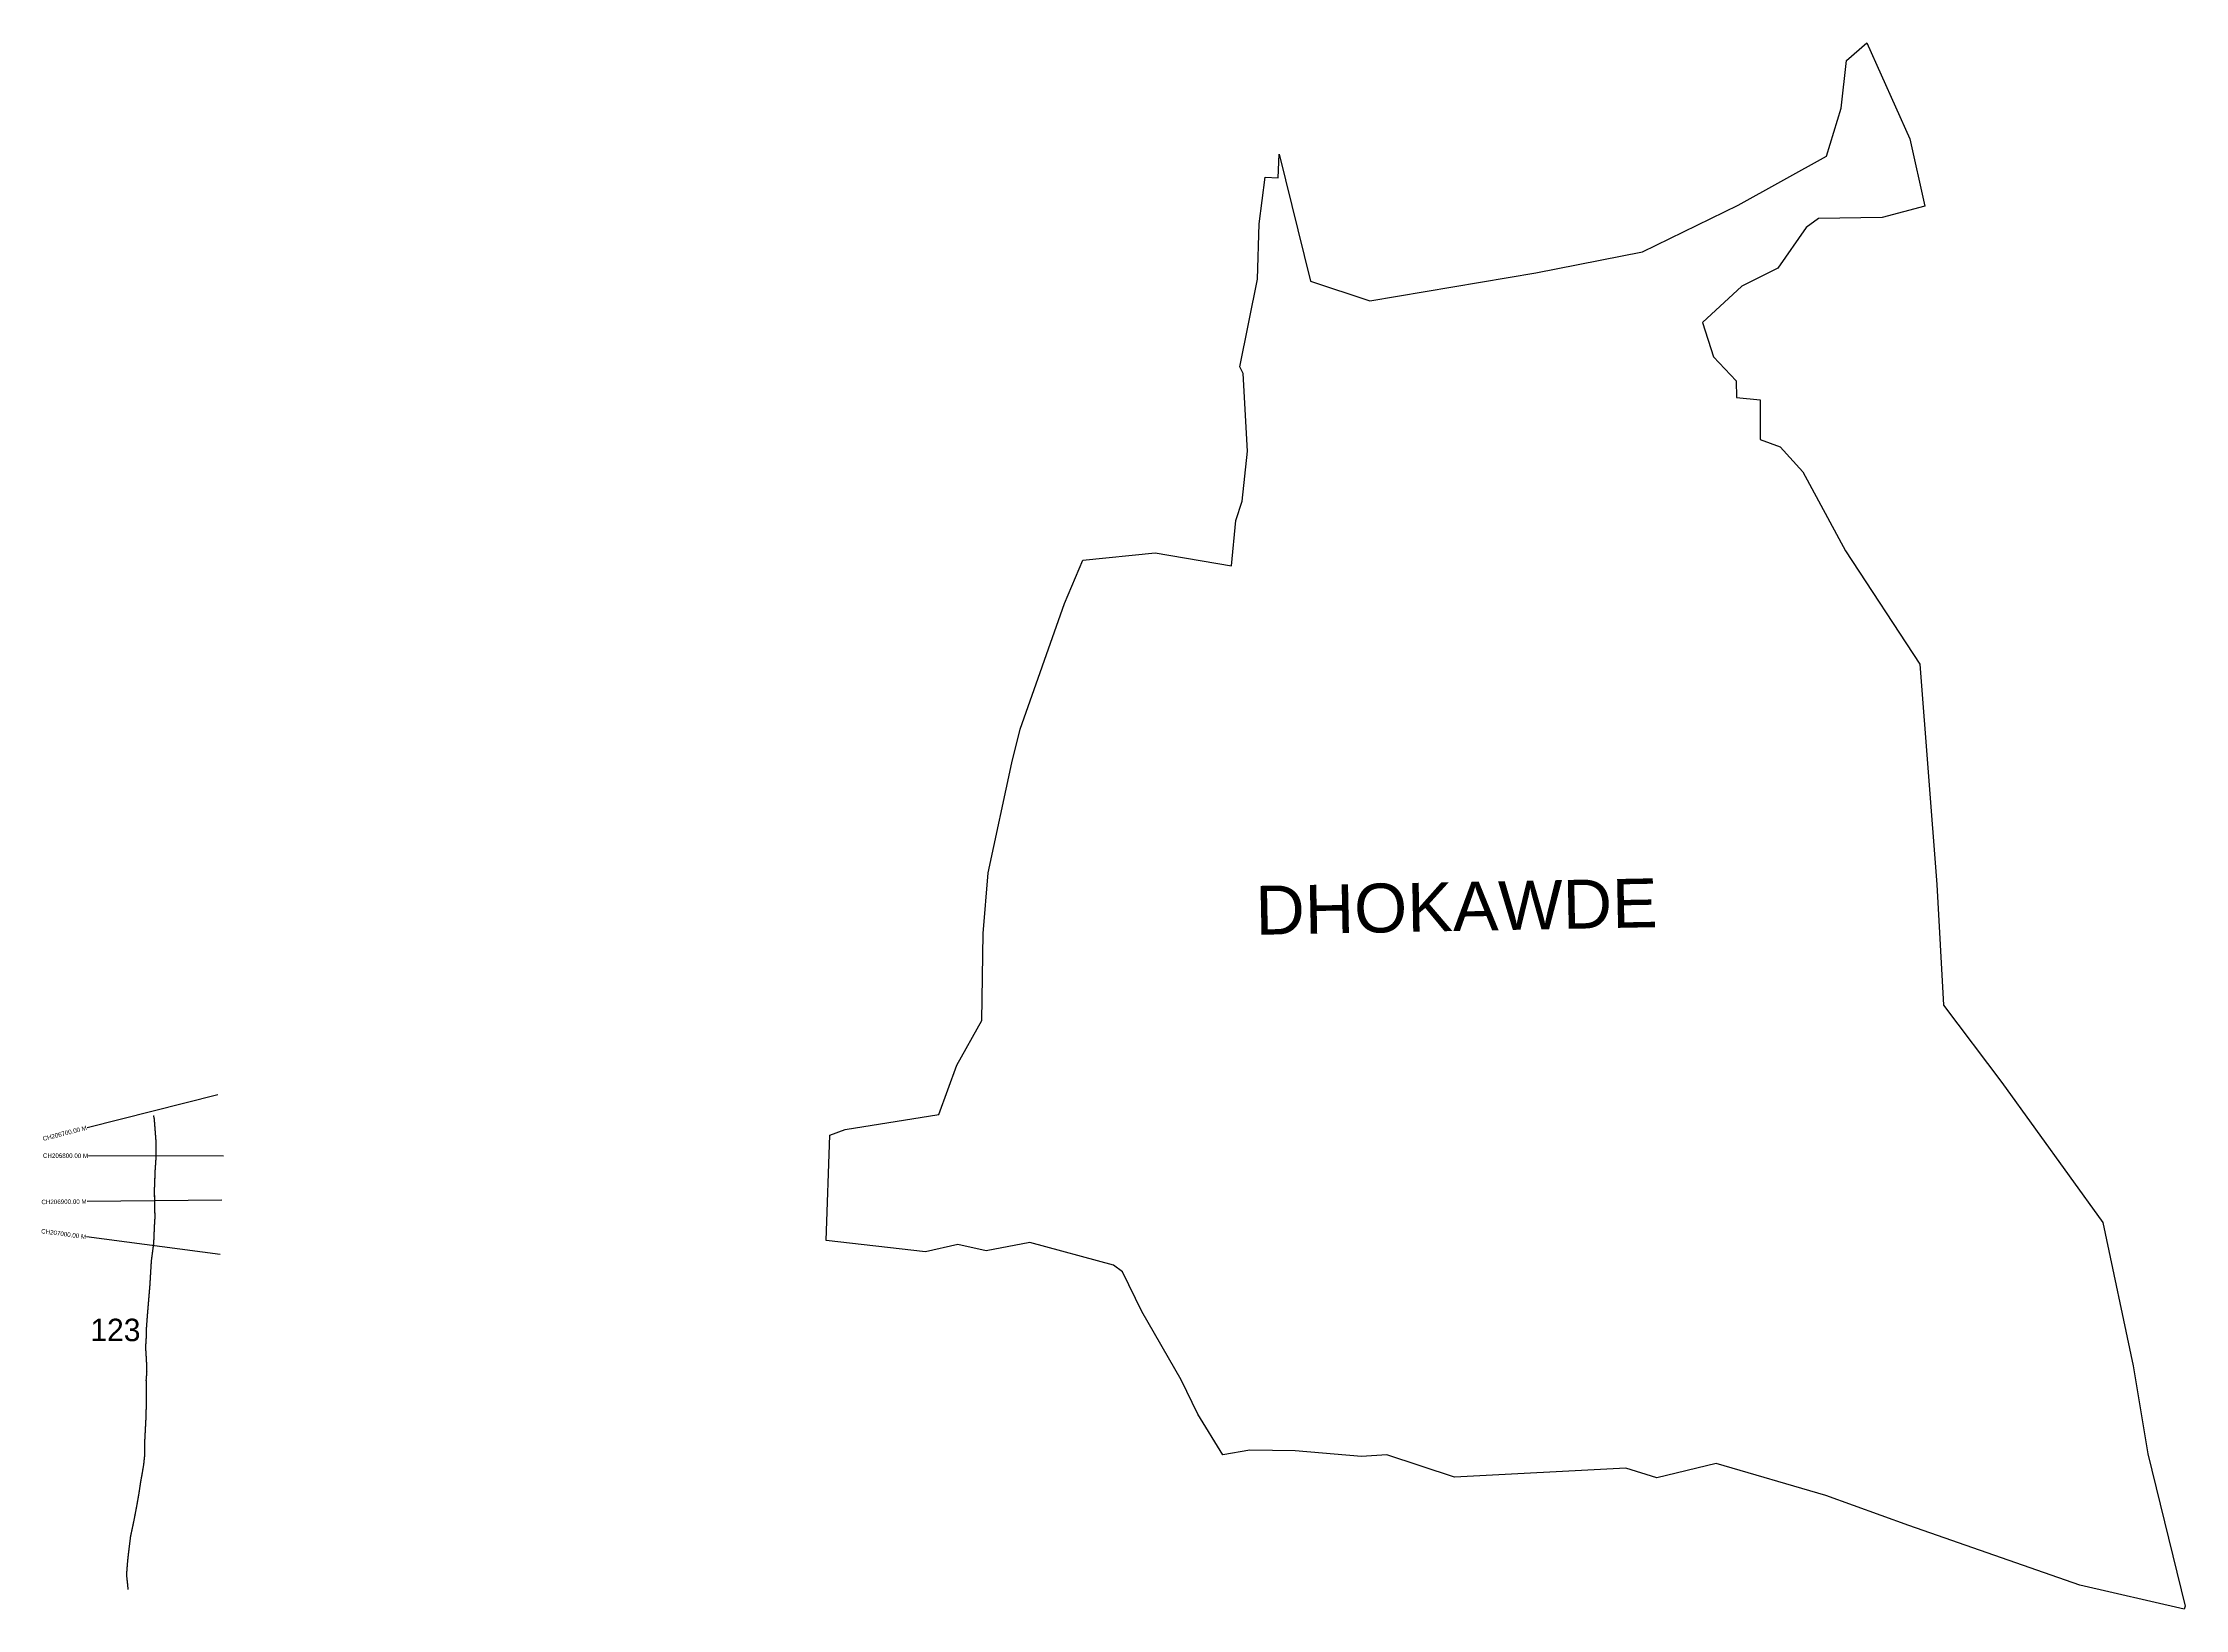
# Model space of a CAD drawing. Header units: metres. Extents: x 274585 to 279350, y 2076904 to 2080388.
import ezdxf
from ezdxf.enums import TextEntityAlignment as Align

# ---------------------------------------------------------------- set-up
doc = ezdxf.new("R2010")
doc.units = ezdxf.units.M
for name, color, linetype in [('ARTIFICIALLY PROTECTED', 4, 'Continuous'), ('CS', 134, 'Continuous'), ('CSMark', 210, 'Continuous'), ('village', 3, 'Continuous'), ('VILLAGE NAME', 250, 'Continuous')]:
    doc.layers.add(name, color=color, linetype=linetype)

msp = doc.modelspace()

# ---------------------------------------------------------------- linework, layer by layer
at = {"color": 6}
msp.add_lwpolyline([(278596.9, 2080349), (278641.9, 2080388.3)], dxfattribs=at)
at = {"layer": 'ARTIFICIALLY PROTECTED', "const_width": 3, "flags": 128}
msp.add_lwpolyline([(274831.3, 2078002.2), (274833, 2077994.8), (274837.1, 2077941.1), (274836.9, 2077907.9), (274835, 2077880.4), (274833.4, 2077838.4), (274833.8, 2077800.1), (274834.6, 2077776.4), (274833.3, 2077755.1), (274831.8, 2077718.5), (274826.5, 2077678.3), (274823.3, 2077624.3), (274817.8, 2077558.7), (274815.3, 2077524.9), (274815.1, 2077507), (274813.8, 2077486.9), (274815.7, 2077455.7), (274816.5, 2077431.9), (274815, 2077414), (274815.3, 2077397.6), (274815.7, 2077369.3), (274814.3, 2077324.6), (274811.8, 2077276.8), (274811.4, 2077243.7), (274809.5, 2077225.6), (274807.5, 2077213.7), (274806.5, 2077207.5), (274802.8, 2077187.3), (274799.1, 2077162.4), (274794.2, 2077134.4), (274787.9, 2077101.4), (274780.3, 2077065.6), (274776, 2077030.7), (274773.8, 2077010.9), (274771.4, 2076980.6), (274773.6, 2076960.2), (274773.6, 2076960.2), (274774.8, 2076947.2)], dxfattribs=at)
at = {"layer": 'CS'}
for p, q in [((274974.7, 2078047.8), (274683.7, 2077975)), ((274986.9, 2077911.4), (274687, 2077912.5)), ((274983.6, 2077813.5), (274683.6, 2077810.7)), ((274979.7, 2077692.6), (274682.3, 2077731.9))]:
    msp.add_line(p, q, dxfattribs=at)
at = {"layer": 'village', "color": 6}
for points in [[(278641.9, 2080388.3, 0), (278737.5, 2080175, 0), (278770.8, 2080024.7, 0), (278676, 2080000, 0), (278535, 2079997.3, 0), (278507.3, 2079977.6, 0), (278444.1, 2079886.8, 0), (278364.2, 2079846.7, 0), (278276.4, 2079766, 0), (278300.9, 2079689.6, 0), (278351.7, 2079636.5, 0), (278352.3, 2079599.4, 0), (278405.2, 2079594, 0), (278404.8, 2079506.1, 0), (278449.2, 2079489.6, 0), (278499.5, 2079433.7, 0), (278595, 2079258.5, 0), (278760.3, 2079006, 0), (278798.1, 2078516.3, 0), (278812.4, 2078247.4, 0), (278942.5, 2078075.3, 0), (279167, 2077763.8, 0), (279234.2, 2077445.5, 0), (279267.4, 2077249.8, 0), (279350.2, 2076910.3, 0)], [(279350.2, 2076910.3, 0), (279347.8, 2076903.9, 0), (279115.6, 2076957.4, 0), (278735.8, 2077090.2, 0), (278551.2, 2077157.1, 0), (278306.7, 2077228.2, 0), (278174.8, 2077196.1, 0), (278106.1, 2077217.7, 0), (277724.7, 2077197.5, 0), (277574.5, 2077247.5, 0), (277518, 2077243.8, 0), (277370.8, 2077256.3, 0), (277269.7, 2077257.6, 0), (277209.7, 2077247.3, 0), (277154.1, 2077337.9, 0), (277117.3, 2077414.4, 0), (277029.5, 2077566.3, 0), (276986.3, 2077654.4, 0), (276966.9, 2077669.2, 0), (276780.7, 2077719.4, 0), (276683.1, 2077701.1, 0), (276620.6, 2077715.3, 0), (276548.5, 2077698.7, 0), (276327.7, 2077723.9, 0), (276335.5, 2077958.3, 0), (276369.6, 2077970.8, 0), (276578.1, 2078004.4, 0), (276618.1, 2078113.9, 0), (276673.4, 2078213.4, 0), (276676.7, 2078407.1, 0), (276687.8, 2078542.1, 0), (276740.7, 2078786.7, 0), (276759, 2078861.4, 0), (276857.5, 2079141, 0), (276898.1, 2079237.8, 0), (277059.5, 2079253.7, 0), (277229.1, 2079224.9, 0), (277238.8, 2079325.8, 0), (277252.7, 2079368.7, 0), (277264.6, 2079479.9, 0), (277254.9, 2079652.7, 0), (277247.9, 2079667.4, 0), (277287.1, 2079862.7, 0), (277290.6, 2079985.4, 0), (277303.7, 2080089.2, 0), (277333, 2080087.8, 0), (277334.9, 2080140.8, 0), (277404.6, 2079858.1, 0), (277536.4, 2079814.6, 0), (277905.6, 2079876.5, 0), (278143.4, 2079923.2, 0), (278356.3, 2080027, 0), (278552.1, 2080136.5, 0), (278585.2, 2080242.7, 0), (278596.9, 2080349, 0)]]:
    msp.add_polyline3d(points, dxfattribs=at)

# ---------------------------------------------------------------- texts
at = {"insert": (274690.8, 2077550.1), "char_height": 50, "attachment_point": 1}
msp.add_mtext_dynamic_manual_height_columns('123', width=84.374, gutter_width=1, heights=[74.2], dxfattribs=at)
at = {"layer": 'CSMark'}
for s, rotation, p in [('CH206700.00 M', 14.0411, (274682.7, 2077974.8)), ('CH206800.00 M', 359.7849, (274686, 2077912.5)), ('CH206900.00 M', 0.5231, (274682.6, 2077810.7)), ('CH207000.00 M', 352.4644, (274681.3, 2077732))]:
    msp.add_text(s, height=10, rotation=rotation, dxfattribs=at).set_placement(p, align=Align.MIDDLE_RIGHT)
at = {"layer": 'VILLAGE NAME', "insert": (277281.2, 2078512.7), "char_height": 108.748, "attachment_point": 1, "rotation": 1.1028}
msp.add_mtext_dynamic_manual_height_columns('{\\fArial|b0|i0|c0|p34;DHOKAWDE}', width=726.929, gutter_width=543.7, heights=[0], dxfattribs=at)

doc.saveas('drawing.dxf')
